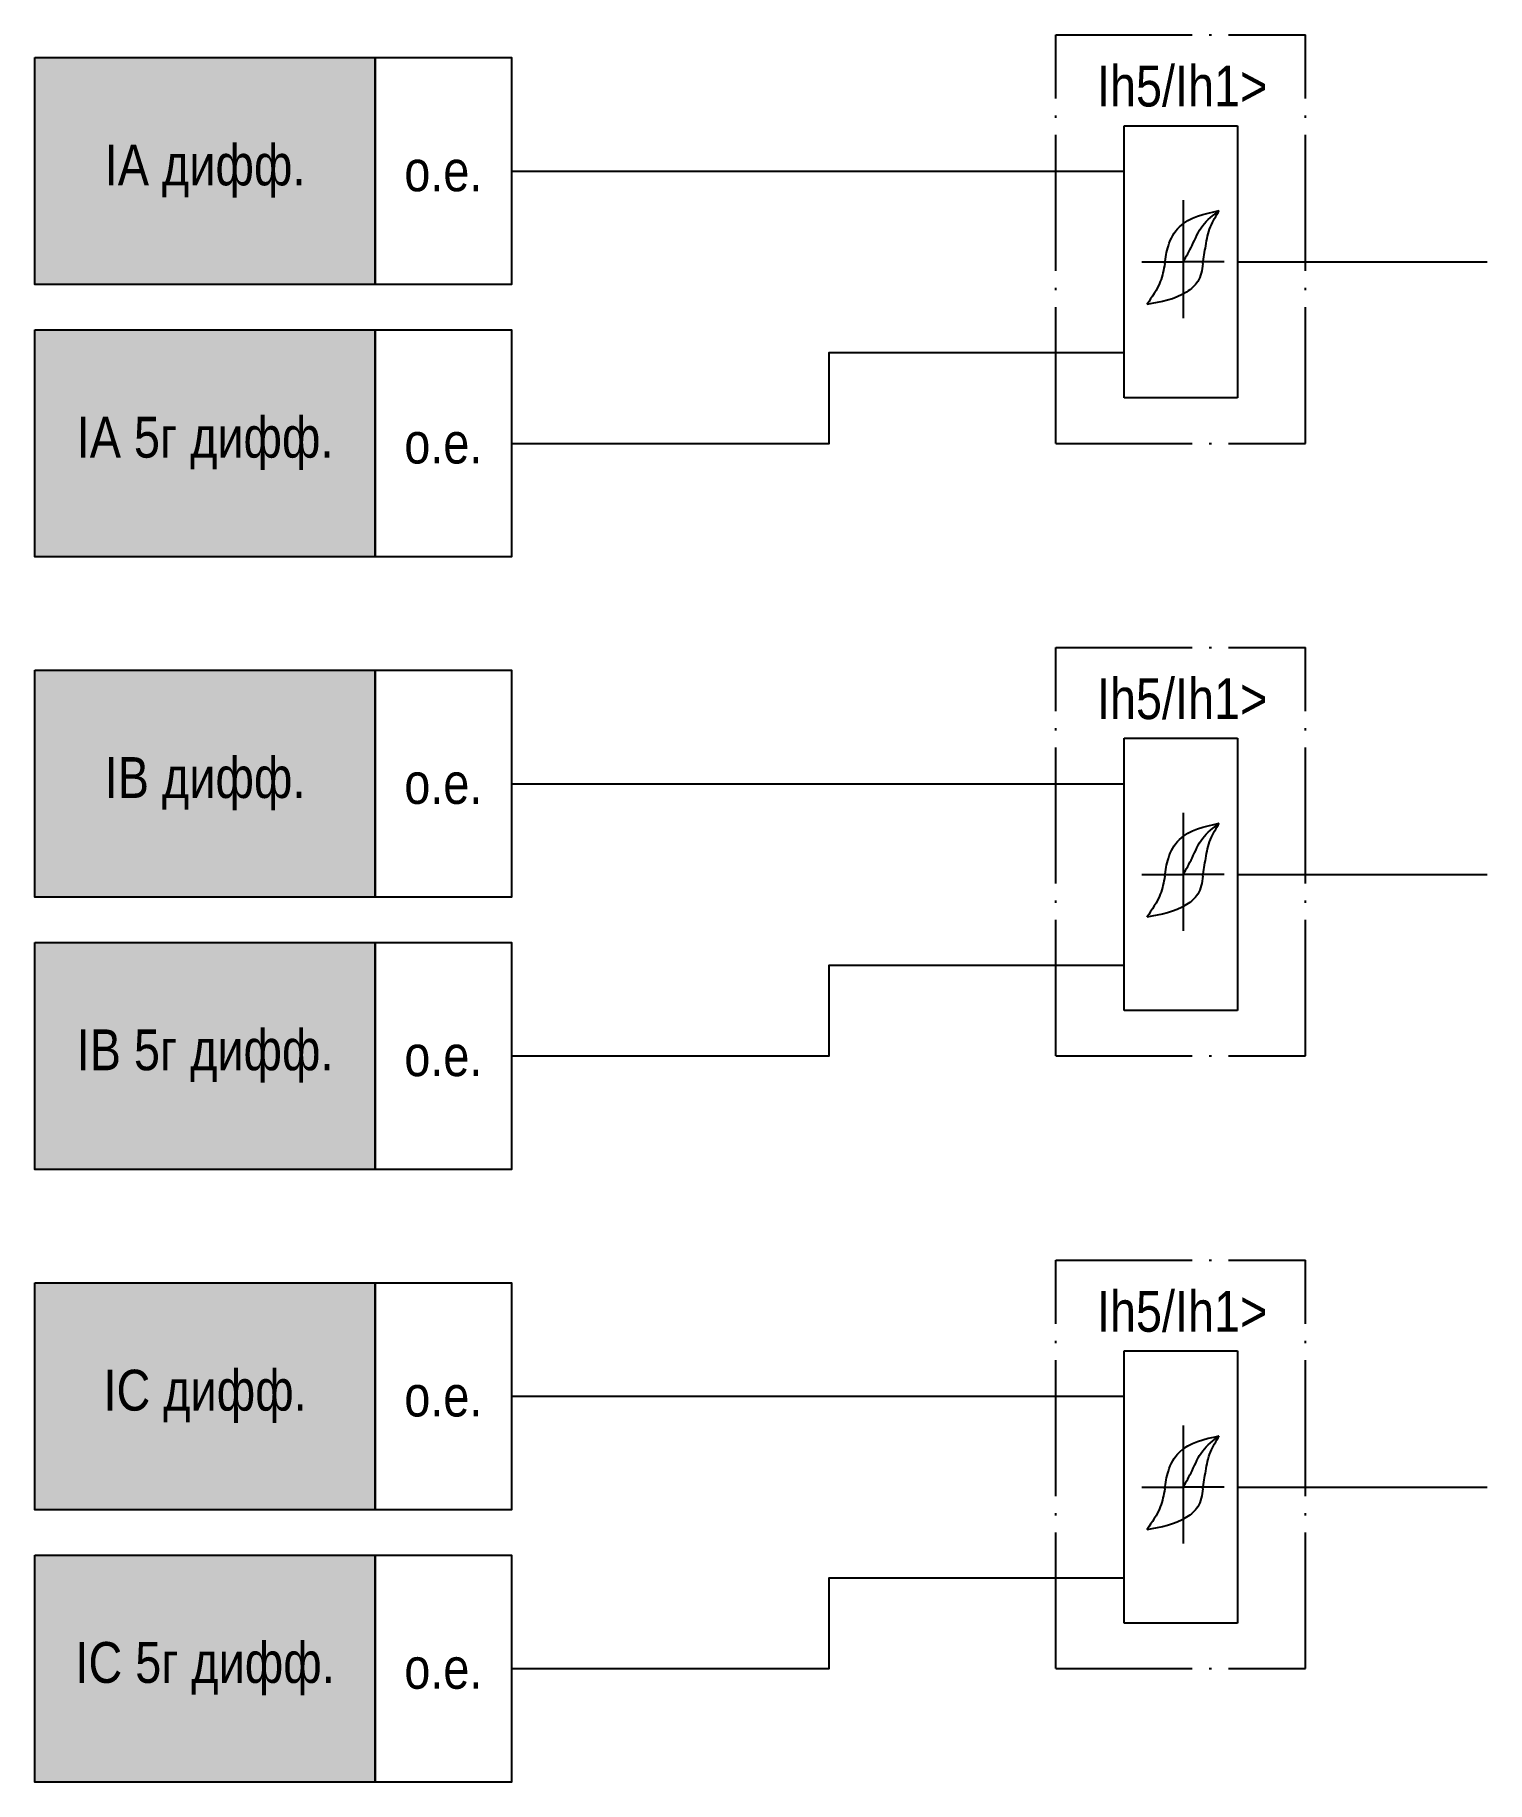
# Model space of a CAD drawing. Header units: millimetres. Extents: x -2824 to 4649, y -997 to 959.
# Drawn here: x 1758 to 1822, y 327 to 404 of the extents above; entities that cross this region are included whole.
import ezdxf
from ezdxf.enums import TextEntityAlignment as Align

# ---------------------------------------------------------------- set-up
doc = ezdxf.new("R2010")
doc.units = ezdxf.units.MM
doc.linetypes.add('ACAD_ISO04W100', pattern=[30, 24, -3, 0, -3])
doc.layers.add('Основная', color=7, linetype='Continuous')
doc.styles.add('1.8_Gost_RD', font='ARIALN.TTF', dxfattribs={"height": 1.8})
doc.styles.add('2.5_Gost_RD', font='ARIALN.TTF', dxfattribs={"height": 2.5})
doc.styles.add('Компонент', font='ARIALN.TTF', dxfattribs={"height": 3.5})

msp = doc.modelspace()

# ---------------------------------------------------------------- texts
at = {"ltscale": 100, "char_height": 1.8, "attachment_point": 5, "style": '2.5_Gost_RD'}
for insert in [(1808.561, 401.734), (1808.561, 374.734), (1808.561, 347.734)]:
    msp.add_mtext('Ih5/Ih1>', dxfattribs=dict(at, insert=insert))
at = {"ltscale": 100, "char_height": 1.8, "attachment_point": 5, "style": '1.8_Gost_RD'}
for s, insert, width in [('IA дифф.', (1765.5, 398), 15), ('о.е.', (1776, 398), 6), ('IA 5г дифф.', (1765.5, 386), 12.78814), ('о.е.', (1776, 386), 6), ('IB дифф.', (1765.5, 371), 15), ('о.е.', (1776, 371), 6), ('IB 5г дифф.', (1765.5, 359), 13.86823), ('о.е.', (1776, 359), 6), ('IC дифф.', (1765.5, 344), 15), ('о.е.', (1776, 344), 6), ('IC 5г дифф.', (1765.5, 332), 13.84886), ('о.е.', (1776, 332), 6)]:
    msp.add_mtext(s, dxfattribs=dict(at, insert=insert, width=width))

# ---------------------------------------------------------------- blocks, each defined once
blk = doc.blocks.new('*U24')
at = {"layer": 'Основная', "linetype": 'ACAD_ISO04W100', "ltscale": 0.25}
for p, q in [((0, 0), (11, 0)), ((0, -18), (0, 0)), ((11, -18), (11, 0)), ((0, -18), (11, -18))]:
    blk.add_line(p, q, dxfattribs=at)
at = {"layer": 'Основная', "style": 'Компонент'}
blk.add_attdef('ОУ', text='', height=3.5, dxfattribs=at).set_placement((11, 0), align=Align.MIDDLE_CENTER)

# ---------------------------------------------------------------- hatches: boundary and pattern name
at = {"ltscale": 100, "true_color": 0xf7941d}
h = msp.add_hatch(color=30, dxfattribs=at)
h.dxf.hatch_style = 1
h.paths.add_polyline_path([(1758, 403), (1773, 403), (1773, 393), (1758, 393)])
h = msp.add_hatch(color=30, dxfattribs=at)
h.dxf.hatch_style = 1
h.paths.add_polyline_path([(1758, 391), (1773, 391), (1773, 381), (1758, 381)])
h = msp.add_hatch(color=30, dxfattribs=at)
h.dxf.hatch_style = 1
h.paths.add_polyline_path([(1758, 376), (1773, 376), (1773, 366), (1758, 366)])
h = msp.add_hatch(color=30, dxfattribs=at)
h.dxf.hatch_style = 1
h.paths.add_polyline_path([(1758, 364), (1773, 364), (1773, 354), (1758, 354)])
h = msp.add_hatch(color=30, dxfattribs=at)
h.dxf.hatch_style = 1
h.paths.add_polyline_path([(1758, 349), (1773, 349), (1773, 339), (1758, 339)])
h = msp.add_hatch(color=30, dxfattribs=at)
h.dxf.hatch_style = 1
h.paths.add_polyline_path([(1758, 337), (1773, 337), (1773, 327), (1758, 327)])

# ---------------------------------------------------------------- linework, layer by layer
at = {"ltscale": 100}
for points in [[(1758, 403), (1773, 403), (1773, 393), (1758, 393)], [(1773, 403), (1779, 403), (1779, 393), (1773, 393)], [(1758, 391), (1773, 391), (1773, 381), (1758, 381)], [(1773, 391), (1779, 391), (1779, 381), (1773, 381)], [(1758, 376), (1773, 376), (1773, 366), (1758, 366)], [(1773, 376), (1779, 376), (1779, 366), (1773, 366)], [(1758, 364), (1773, 364), (1773, 354), (1758, 354)], [(1773, 364), (1779, 364), (1779, 354), (1773, 354)], [(1758, 349), (1773, 349), (1773, 339), (1758, 339)], [(1773, 349), (1779, 349), (1779, 339), (1773, 339)], [(1758, 337), (1773, 337), (1773, 327), (1758, 327)], [(1773, 337), (1779, 337), (1779, 327), (1773, 327)]]:
    msp.add_lwpolyline(points, close=True, dxfattribs=at)
for points in [[(1779, 386), (1793, 386), (1793, 390), (1806, 390)], [(1779, 359), (1793, 359), (1793, 363), (1806, 363)], [(1779, 332), (1793, 332), (1793, 336), (1806, 336)]]:
    msp.add_lwpolyline(points, dxfattribs=at)
at = {"layer": 'Основная', "ltscale": 100}
for p, q in [((1806, 398.5), (1806, 400)), ((1806, 400), (1811, 400)), ((1811, 400), (1811, 394)), ((1806, 391), (1806, 399)), ((1811, 394), (1822, 394)), ((1811, 394), (1811, 388)), ((1806, 388), (1806, 391)), ((1811, 388), (1806, 388)), ((1806, 371.5), (1806, 373)), ((1806, 373), (1811, 373)), ((1811, 373), (1811, 367)), ((1806, 364), (1806, 372)), ((1811, 367), (1822, 367)), ((1811, 367), (1811, 361)), ((1806, 361), (1806, 364)), ((1811, 361), (1806, 361)), ((1806, 344.5), (1806, 346)), ((1806, 346), (1811, 346)), ((1811, 346), (1811, 340)), ((1806, 337), (1806, 345)), ((1811, 340), (1822, 340)), ((1811, 340), (1811, 334)), ((1806, 334), (1806, 337)), ((1811, 334), (1806, 334))]:
    msp.add_line(p, q, dxfattribs=at)
at = {"layer": 'Основная', "color": 7, "ltscale": 100}
for p, q in [((1779, 398), (1806, 398)), ((1806.787, 394.001), (1808.601, 394.001)), ((1810.416, 394.003), (1808.601, 394.001)), ((1779, 371), (1806, 371)), ((1806.787, 367.001), (1808.601, 367.001)), ((1810.416, 367.003), (1808.601, 367.001)), ((1779, 344), (1806, 344)), ((1806.787, 340.001), (1808.601, 340.001)), ((1810.416, 340.003), (1808.601, 340.001))]:
    msp.add_line(p, q, dxfattribs=at)
at = {"layer": 'Основная'}
for p, q in [((1808.6, 396.72), (1808.6, 391.52)), ((1808.6, 369.72), (1808.6, 364.52)), ((1808.6, 342.72), (1808.6, 337.52))]:
    msp.add_line(p, q, dxfattribs=at)
for points in [[(1807.8, 393.92), (1807.953, 394.708), (1808.441, 395.544), (1810.2, 396.257)], [(1808.601, 394.001), (1809, 394.72), (1809.467, 395.597), (1810.2, 396.257)], [(1809.479, 393.92), (1809.6, 394.708), (1809.812, 395.544), (1810.2, 396.257)], [(1807.8, 393.92), (1807.6, 393.132), (1807, 392.12)], [(1809.479, 393.92), (1809.247, 393.132), (1808.759, 392.67), (1807, 392.12)], [(1807.8, 366.92), (1807.953, 367.708), (1808.441, 368.544), (1810.2, 369.257)], [(1808.601, 367.001), (1809, 367.72), (1809.467, 368.597), (1810.2, 369.257)], [(1809.479, 366.92), (1809.6, 367.708), (1809.812, 368.544), (1810.2, 369.257)], [(1807.8, 366.92), (1807.6, 366.132), (1807, 365.12)], [(1809.479, 366.92), (1809.247, 366.132), (1808.759, 365.67), (1807, 365.12)], [(1807.8, 339.92), (1807.953, 340.708), (1808.441, 341.544), (1810.2, 342.257)], [(1808.601, 340.001), (1809, 340.72), (1809.467, 341.597), (1810.2, 342.257)], [(1809.479, 339.92), (1809.6, 340.708), (1809.812, 341.544), (1810.2, 342.257)], [(1807.8, 339.92), (1807.6, 339.132), (1807, 338.12)], [(1809.479, 339.92), (1809.247, 339.132), (1808.759, 338.67), (1807, 338.12)]]:
    msp.add_spline(points, degree=3, dxfattribs=at)

# ---------------------------------------------------------------- block references
at = {"layer": 'Основная', "ltscale": 0.25}
for p in [(1803, 404), (1803, 377), (1803, 350)]:
    msp.add_blockref('*U24', p, dxfattribs=at)

msp.set_redraw_order([(e.dxf.handle, doc.entitydb.next_handle()) for e in msp.query("TEXT MTEXT ATTDEF DIMENSION ARC_DIMENSION")])  # texts and dimensions are drawn at this point

doc.saveas('drawing.dxf')
